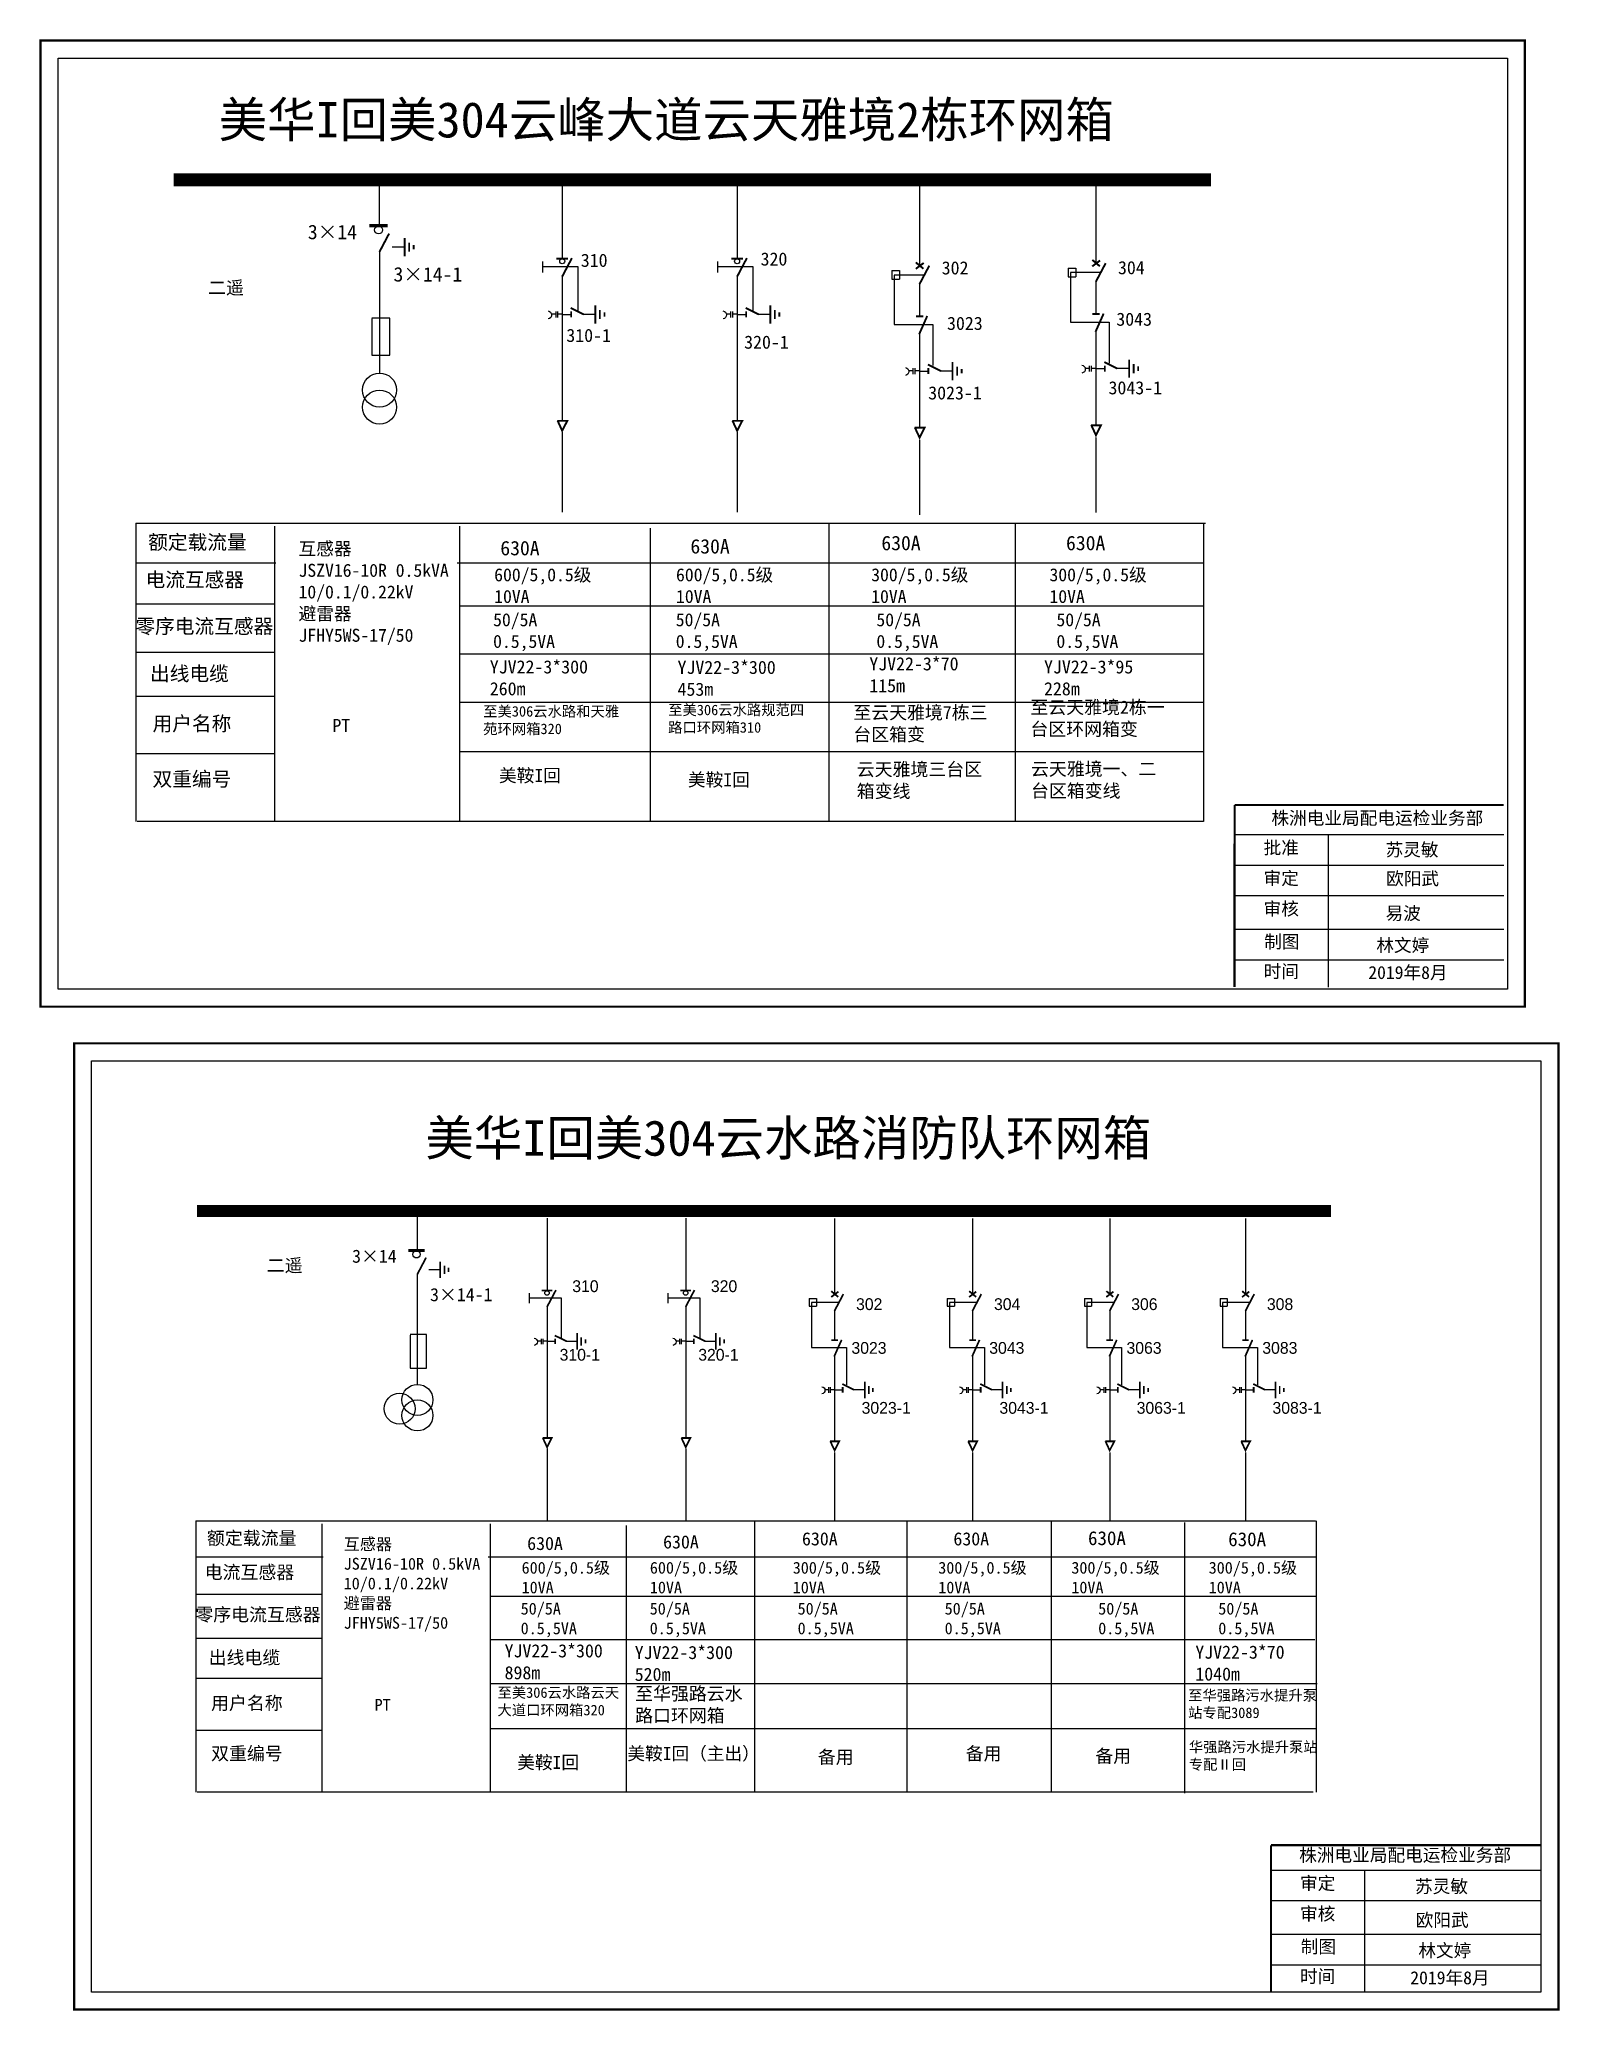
# Model space of a CAD drawing. Extents: x 1153 to 1542, y -377 to -122.
# Drawn here: x 1413.4 to 1541.9, y -289.4 to -122.7 of the extents above; entities that cross this region are included whole.
import ezdxf

# ---------------------------------------------------------------- set-up
doc = ezdxf.new("R2010")
doc.units = 0
doc.header["$LTSCALE"] = 5
doc.linetypes.add('ACAD_ISO02W100', pattern=[15, 12, -3])
doc.linetypes.add('CENTER', pattern=[50.8, 31.75, -6.35, 6.35, -6.35])
doc.layers.get('0').update_dxf_attribs({"linetype": 'CONTINUOUS'})
doc.layers.add('2', color=7, linetype='CONTINUOUS')
doc.styles.add('hztxt_txtstyle_0.00_0_0', font='simkai.ttf')
doc.styles.add('hztxt_txtstyle_1.80_0_0', font='', dxfattribs={"height": 1.8, "bigfont": 'hztxt.shx'})
doc.styles.add('hztxt_txtstyle_2.70_0_0', font='simkai.ttf', dxfattribs={"height": 2.7})
doc.styles.add('KaiTi_txtstyle_1.11_0_0', font='simkai.ttf', dxfattribs={"height": 1.109414})
doc.styles.add('字体', font='', dxfattribs={"height": 2.5})
doc.styles.add('楷体_GB2312_txtstyle_1.09_0_0', font='', dxfattribs={"height": 1.0944})
doc.styles.get('hztxt_txtstyle_1.80_0_0').set_extended_font_data('hztxt')
doc.styles.get('字体').set_extended_font_data('楷体_GB2312')
doc.styles.get('楷体_GB2312_txtstyle_1.09_0_0').set_extended_font_data('楷体_GB2312')

msp = doc.modelspace()

# ---------------------------------------------------------------- texts
at = {"color": 0, "linetype": 'Continuous', "style": 'hztxt_txtstyle_2.70_0_0'}
for s, height, p in [('3×14', 1.22, (1436.11, -139.64)), ('310', 1.109, (1459.18, -141.98)), ('320', 1.109, (1474.38, -141.87)), ('302', 1.109, (1489.69, -142.62)), ('304', 1.109, (1504.59, -142.6)), ('3×14-1', 1.22, (1443.35, -143.22)), ('3023', 1.109, (1490.14, -147.31)), ('3043', 1.109, (1504.45, -146.96)), ('310-1', 1.109, (1457.96, -148.33)), ('320-1', 1.109, (1472.99, -148.9)), ('3043-1', 1.109, (1503.79, -152.76)), ('3023-1', 1.109, (1488.55, -153.19)), ('3×14', 1.109, (1439.85, -226.19)), ('3×14-1', 1.109, (1446.44, -229.44))]:
    msp.add_text(s, height=height, dxfattribs=at).set_placement(p)
at = {"color": 0, "style": 'hztxt_txtstyle_1.80_0_0'}
for s, p in [('310', (1458.46, -228.67)), ('320', (1470.18, -228.67)), ('302', (1482.45, -230.19)), ('304', (1494.11, -230.19)), ('306', (1505.71, -230.19)), ('308', (1517.18, -230.19)), ('3023', (1482.06, -233.89)), ('3043', (1493.71, -233.89)), ('3063', (1505.31, -233.89)), ('3083', (1516.79, -233.89)), ('310-1', (1457.39, -234.47)), ('320-1', (1469.11, -234.47)), ('3023-1', (1482.92, -238.96)), ('3043-1', (1494.57, -238.96)), ('3063-1', (1506.17, -238.96)), ('3083-1', (1517.65, -238.96))]:
    msp.add_text(s, height=0.998, dxfattribs=at).set_placement(p)
at = {"color": 0, "linetype": 'Continuous', "attachment_point": 1}
for s, insert, char_height, width, style in [('{\\fSimSun|b0|i0|c134|p2;美华I回美304云峰大道云天雅境2栋环网箱}', (1428.57, -128.04), 3, 85.7498, '字体'), ('{\\fSimSun|b0|i0|c134|p2;二遥}', (1427.68, -143.19), 1.1094, 17.8852, 'hztxt_txtstyle_2.70_0_0'), ('{\\fSimSun|b0|i0|c134|p2;额定载流量}', (1422.61, -164.65), 1.2204, 19.6738, 'hztxt_txtstyle_2.70_0_0'), ('{\\fSimSun|b0|i0|c134|p2;630A}', (1468.45, -165), 1.2204, 19.6738, 'hztxt_txtstyle_2.70_0_0'), ('{\\fSimSun|b0|i0|c134|p2;630A}', (1484.59, -164.72), 1.2204, 19.6738, 'hztxt_txtstyle_2.70_0_0'), ('{\\fSimSun|b0|i0|c134|p2;630A}', (1500.2, -164.72), 1.2204, 19.6738, 'hztxt_txtstyle_2.70_0_0'), ('\\A1;{\\fSimSun|b0|i0|c134|p2;互感器\\PJSZV16-10R 0.5kVA\\P10/0.1/0.22kV\\P避雷器\\PJFHY5WS-17/50}', (1435.32, -165.26), 1.0983, 20.2524, 'hztxt_txtstyle_2.70_0_0'), ('{\\fSimSun|b0|i0|c134|p2;630A}', (1452.38, -165.15), 1.2204, 19.6738, 'hztxt_txtstyle_2.70_0_0'), ('{\\fSimSun|b0|i0|c134|p2;电流互感器}', (1422.39, -167.82), 1.2204, 19.6738, 'hztxt_txtstyle_2.70_0_0'), ('\\A1;{\\fSimSun|b0|i0|c134|p2;600/5,0.5级\\P10VA}', (1451.86, -167.47), 1.0983, 20.2524, 'hztxt_txtstyle_2.70_0_0'), ('\\A1;{\\fSimSun|b0|i0|c134|p2;600/5,0.5级\\P10VA}', (1467.23, -167.47), 1.0983, 20.2524, 'hztxt_txtstyle_2.70_0_0'), ('\\A1;{\\fSimSun|b0|i0|c134|p2;300/5,0.5级\\P10VA}', (1483.73, -167.47), 1.0983, 20.2524, 'hztxt_txtstyle_2.70_0_0'), ('\\A1;{\\fSimSun|b0|i0|c134|p2;300/5,0.5级\\P10VA}', (1498.8, -167.47), 1.0983, 20.2524, 'hztxt_txtstyle_2.70_0_0'), ('{\\fSimSun|b0|i0|c134|p2;零序电流互感器}', (1421.53, -171.76), 1.2204, 19.6738, 'hztxt_txtstyle_2.70_0_0'), ('{\\fSimSun|b0|i0|c134|p2;50/5A\\P0.5,5VA}', (1451.77, -171.27), 1.0983, 19.6738, 'hztxt_txtstyle_2.70_0_0'), ('{\\fSimSun|b0|i0|c134|p2;50/5A\\P0.5,5VA}', (1467.21, -171.27), 1.0983, 19.6738, 'hztxt_txtstyle_2.70_0_0'), ('{\\fSimSun|b0|i0|c134|p2;50/5A\\P0.5,5VA}', (1484.17, -171.27), 1.0983, 19.6738, 'hztxt_txtstyle_2.70_0_0'), ('{\\fSimSun|b0|i0|c134|p2;50/5A\\P0.5,5VA}', (1499.39, -171.27), 1.0983, 19.6738, 'hztxt_txtstyle_2.70_0_0'), ('{\\fSimSun|b0|i0|c134|p2;YJV22-3*70\\P115m}', (1483.57, -174.99), 1.1094, 17.8852, 'hztxt_txtstyle_2.70_0_0'), ('{\\fSimSun|b0|i0|c134|p2;出线电缆}', (1422.77, -175.76), 1.2204, 19.6738, 'hztxt_txtstyle_2.70_0_0'), ('{\\fSimSun|b0|i0|c134|p2;YJV22-3*300 \\P260m}', (1451.49, -175.25), 1.1094, 17.8852, 'hztxt_txtstyle_2.70_0_0'), ('{\\fSimSun|b0|i0|c134|p2;YJV22-3*300 \\P453m}', (1467.36, -175.29), 1.1094, 17.8852, 'hztxt_txtstyle_2.70_0_0'), ('{\\fSimSun|b0|i0|c134|p2;YJV22-3*95\\P228m}', (1498.34, -175.25), 1.1094, 17.8852, 'hztxt_txtstyle_2.70_0_0'), ('{\\fSimSun|b0|i0|c134|p2;用户名称}', (1422.98, -179.99), 1.2204, 19.6738, 'hztxt_txtstyle_2.70_0_0'), ('{\\fSimSun|b0|i0|c134|p2;至美306云水路和天雅苑环网箱320}', (1450.93, -179.12), 0.8875, 12.381, 'hztxt_txtstyle_2.70_0_0'), ('{\\fSimSun|b0|i0|c134|p2;至美306云水路规范四路口环网箱310}', (1466.57, -179), 0.8875, 12.3605, 'hztxt_txtstyle_2.70_0_0'), ('{\\fSimSun|b0|i0|c134|p2;至云天雅境7栋三台区箱变}', (1482.22, -179.11), 1.1094, 11.6597, 'hztxt_txtstyle_2.70_0_0'), ('{\\fSimSun|b0|i0|c134|p2;至云天雅境2栋一台区环网箱变}', (1497.19, -178.66), 1.1094, 11.6597, 'hztxt_txtstyle_2.70_0_0'), ('{\\fSimSun|b0|i0|c134|p2;PT}', (1438.19, -180.21), 1.1026, 8.5785, 'hztxt_txtstyle_0.00_0_0'), ('{\\fSimSun|b0|i0|c134|p2;双重编号}', (1422.98, -184.68), 1.2204, 19.6738, 'hztxt_txtstyle_2.70_0_0'), ('{\\fSimSun|b0|i0|c134|p2;云天雅境三台区箱变线}', (1482.51, -183.91), 1.1094, 11.6597, 'hztxt_txtstyle_2.70_0_0'), ('{\\fSimSun|b0|i0|c134|p2;云天雅境一、二台区箱变线}', (1497.24, -183.88), 1.1094, 11.6597, 'hztxt_txtstyle_2.70_0_0'), ('株洲电业局配电运检业务部', (1517.56, -188.04), 1.0944, 29.9201, '字体'), ('{\\fKaiTi_GB2312|b0|i0|c134|p49;批准}', (1516.9, -190.54), 1.0944, 8.5588, '字体'), ('{\\fSimSun|b0|i0|c134|p2;苏灵敏}', (1527.21, -190.71), 1.0944, 8.5588, '字体'), ('\\f\uffbfﾬￌﾣﾤ_GB2312|b0|i0|c134|p49;审定', (1516.9, -193.13), 1.0944, 8.5588, '字体'), ('{\\fSimSun|b0|i0|c134|p2;欧阳武}', (1527.26, -193.15), 1.0944, 8.5588, '字体'), ('\\f\uffbfﾬￌﾣﾤ_GB2312|b0|i0|c134|p49;审核', (1516.9, -195.71), 1.0944, 8.5588, '字体'), ('易波', (1527.21, -196.09), 1.094, 8.5588, '字体'), ('\\f\uffbfﾬￌﾣﾤ_GB2312|b0|i0|c134|p49;制图', (1516.95, -198.49), 1.0944, 8.5588, '字体'), ('\\f\uffbfﾬￌﾣﾤ_GB2312|b0|i0|c134|p49;时间', (1516.9, -201), 1.0944, 8.5588, '字体'), ('{\\fSimSun|b0|i0|c134|p2;二遥}', (1432.64, -225.86), 1.1094, 17.8852, 'hztxt_txtstyle_2.70_0_0'), ('{\\fSimSun|b0|i0|c134|p2;额定载流量}', (1427.58, -248.92), 1.1094, 17.8852, 'hztxt_txtstyle_2.70_0_0'), ('\\A1;{\\fSimSun|b0|i0|c134|p2;互感器\\PJSZV16-10R 0.5kVA\\P10/0.1/0.22kV\\P避雷器\\PJFHY5WS-17/50}', (1439.14, -249.48), 0.9985, 18.4113, 'hztxt_txtstyle_2.70_0_0'), ('{\\fSimSun|b0|i0|c134|p2;630A}', (1454.65, -249.37), 1.1094, 17.8852, 'hztxt_txtstyle_2.70_0_0'), ('{\\fSimSun|b0|i0|c134|p2;630A}', (1466.14, -249.24), 1.1094, 17.8852, 'hztxt_txtstyle_2.70_0_0'), ('{\\fSimSun|b0|i0|c134|p2;630A}', (1477.88, -248.98), 1.1094, 17.8852, 'hztxt_txtstyle_2.70_0_0'), ('{\\fSimSun|b0|i0|c134|p2;630A}', (1490.68, -248.98), 1.1094, 17.8852, 'hztxt_txtstyle_2.70_0_0'), ('{\\fSimSun|b0|i0|c134|p2;630A}', (1502.06, -248.89), 1.1757, 9.454, 'hztxt_txtstyle_0.00_0_0'), ('{\\fSimSun|b0|i0|c134|p2;630A}', (1513.91, -248.98), 1.1757, 9.454, 'hztxt_txtstyle_0.00_0_0'), ('{\\fSimSun|b0|i0|c134|p2;电流互感器}', (1427.39, -251.8), 1.1094, 17.8852, 'hztxt_txtstyle_2.70_0_0'), ('\\A1;{\\fSimSun|b0|i0|c134|p2;600/5,0.5级\\P10VA}', (1454.18, -251.48), 0.9985, 18.4113, 'hztxt_txtstyle_2.70_0_0'), ('\\A1;{\\fSimSun|b0|i0|c134|p2;600/5,0.5级\\P10VA}', (1465.02, -251.48), 0.9985, 18.4113, 'hztxt_txtstyle_2.70_0_0'), ('\\A1;{\\fSimSun|b0|i0|c134|p2;300/5,0.5级\\P10VA}', (1477.1, -251.48), 0.9985, 18.4113, 'hztxt_txtstyle_2.70_0_0'), ('\\A1;{\\fSimSun|b0|i0|c134|p2;300/5,0.5级\\P10VA}', (1489.4, -251.48), 0.9985, 18.4113, 'hztxt_txtstyle_2.70_0_0'), ('\\A1;{\\fSimSun|b0|i0|c134|p2;300/5,0.5级\\P10VA}', (1500.65, -251.48), 0.9985, 18.4113, 'hztxt_txtstyle_2.70_0_0'), ('\\A1;{\\fSimSun|b0|i0|c134|p2;300/5,0.5级\\P10VA}', (1512.26, -251.48), 0.9985, 18.4113, 'hztxt_txtstyle_2.70_0_0'), ('{\\fSimSun|b0|i0|c134|p2;50/5A\\P0.5,5VA}', (1454.1, -254.94), 0.9985, 17.8852, 'hztxt_txtstyle_2.70_0_0'), ('{\\fSimSun|b0|i0|c134|p2;50/5A\\P0.5,5VA}', (1465.01, -254.94), 0.9985, 17.8852, 'hztxt_txtstyle_2.70_0_0'), ('{\\fSimSun|b0|i0|c134|p2;50/5A\\P0.5,5VA}', (1502.92, -254.94), 0.9985, 17.8852, 'hztxt_txtstyle_2.70_0_0'), ('{\\fSimSun|b0|i0|c134|p2;50/5A\\P0.5,5VA}', (1513.07, -254.94), 0.9985, 17.8852, 'hztxt_txtstyle_2.70_0_0'), ('{\\fSimSun|b0|i0|c134|p2;零序电流互感器}', (1426.6, -255.38), 1.1094, 17.8852, 'hztxt_txtstyle_2.70_0_0'), ('{\\fSimSun|b0|i0|c134|p2;出线电缆}', (1427.73, -259.02), 1.1094, 17.8852, 'hztxt_txtstyle_2.70_0_0'), ('{\\fSimSun|b0|i0|c134|p2;YJV22-3*300 \\P898m}', (1452.74, -258.45), 1.1094, 17.8852, 'hztxt_txtstyle_2.70_0_0'), ('{\\fSimSun|b0|i0|c134|p2;YJV22-3*70 \\P1040m}', (1511.13, -258.56), 1.1094, 17.8852, 'hztxt_txtstyle_2.70_0_0'), ('{\\fSimSun|b0|i0|c134|p2;用户名称}', (1427.93, -262.87), 1.1094, 17.8852, 'hztxt_txtstyle_2.70_0_0'), ('{\\fSimSun|b0|i0|c134|p2;PT}', (1441.75, -263.07), 1.0024, 7.7986, 'hztxt_txtstyle_0.00_0_0'), ('{\\fSimSun|b0|i0|c134|p2;至美306云水路云天大道口环网箱320}', (1452.14, -262.09), 0.8875, 10.9222, 'hztxt_txtstyle_2.70_0_0'), ('{\\fSimSun|b0|i0|c134|p2;至华强路污水提升泵站专配3089}', (1510.52, -262.32), 0.8875, 10.9222, 'hztxt_txtstyle_2.70_0_0'), ('{\\fSimSun|b0|i0|c134|p2;华强路污水提升泵站专配Ⅱ回}', (1510.58, -266.69), 0.8875, 10.9222, 'hztxt_txtstyle_2.70_0_0'), ('{\\fSimSun|b0|i0|c134|p2;双重编号}', (1427.93, -267.13), 1.1094, 17.8852, 'hztxt_txtstyle_2.70_0_0'), ('{\\fSimSun|b0|i0|c134|p2;备用}', (1479.22, -267.43), 1.1094, 17.8852, 'hztxt_txtstyle_2.70_0_0'), ('{\\fSimSun|b0|i0|c134|p2;备用}', (1491.72, -267.13), 1.1094, 17.8852, 'hztxt_txtstyle_2.70_0_0'), ('{\\fSimSun|b0|i0|c134|p2;备用}', (1502.68, -267.34), 1.1094, 17.8852, 'hztxt_txtstyle_2.70_0_0'), ('株洲电业局配电运检业务部', (1519.91, -275.73), 1.0944, 29.9201, '字体'), ('\\f\uffbfﾬￌﾣﾤ_GB2312|b0|i0|c134|p49;审定', (1519.98, -278.11), 1.0944, 8.5588, '字体'), ('{\\fSimSun|b0|i0|c134|p2;苏灵敏}', (1529.7, -278.37), 1.0944, 8.5588, '字体'), ('\\f\uffbfﾬￌﾣﾤ_GB2312|b0|i0|c134|p49;审核', (1519.98, -280.69), 1.0944, 8.5588, '字体'), ('{\\fSimSun|b0|i0|c134|p2;欧阳武}', (1529.76, -281.22), 1.0944, 8.5588, '字体'), ('\\f\uffbfﾬￌﾣﾤ_GB2312|b0|i0|c134|p49;制图', (1520.04, -283.47), 1.0944, 8.5588, '字体'), ('\\f\uffbfﾬￌﾣﾤ_GB2312|b0|i0|c134|p49;时间', (1519.98, -285.98), 1.0944, 8.5588, '字体')]:
    msp.add_mtext(s, dxfattribs=dict(at, insert=insert, char_height=char_height, width=width, style=style))
at = {"color": 7, "linetype": 'Continuous', "attachment_point": 1}
for s, insert, char_height, width, style in [('{\\fSimSun|b0|i0|c134|p2;美鞍I回}', (1452.27, -184.44), 1.0944, 10.9358, '字体'), ('{\\fSimSun|b0|i0|c134|p2;美鞍I回}', (1468.24, -184.8), 1.0944, 10.9358, '字体'), ('{\\fSimSun|b0|i0|c134|p2;林文婷}', (1526.43, -198.8), 1.0944, 8.5588, '楷体_GB2312_txtstyle_1.09_0_0'), ('2019{\\fSimSun|b0|i0|c134|p2;年}8{\\fSimSun|b0|i0|c134|p2;月}', (1525.75, -201.1), 1.0944, 16.0081, '楷体_GB2312_txtstyle_1.09_0_0'), ('{\\fSimSun|b0|i0|c134|p2;YJV22-3*300 \\P520m}', (1463.74, -258.59), 1.1094, 17.8852, 'KaiTi_txtstyle_1.11_0_0'), ('{\\fSimSun|b0|i0|c134|p2;至华强路云水路口环网箱}', (1463.78, -262.07), 1.1094, 9.6036, 'KaiTi_txtstyle_1.11_0_0'), ('{\\fSimSun|b0|i0|c134|p2;美鞍I回}', (1453.81, -267.89), 1.0944, 10.9358, '字体'), ('{\\fSimSun|b0|i0|c134|p2;美鞍I回（主出）}', (1463.12, -267.14), 1.0944, 10.9358, '楷体_GB2312_txtstyle_1.09_0_0'), ('{\\fSimSun|b0|i0|c134|p2;林文婷}', (1529.98, -283.8), 1.0944, 8.5588, '楷体_GB2312_txtstyle_1.09_0_0'), ('2019{\\fSimSun|b0|i0|c134|p2;年}8{\\fSimSun|b0|i0|c134|p2;月}', (1529.3, -286.1), 1.0944, 16.0081, '楷体_GB2312_txtstyle_1.09_0_0')]:
    msp.add_mtext(s, dxfattribs=dict(at, insert=insert, char_height=char_height, width=width, style=style))
at = {"insert": (1446.05, -214.14), "char_height": 3, "width": 98.4215, "attachment_point": 1, "style": '字体'}
msp.add_mtext('{\\fSimSun|b0|i0|c134|p2;\\C0;美华I回美304云水路消防队环网箱}', dxfattribs=at)
at = {"linetype": 'Continuous', "char_height": 0.9985, "width": 17.8852, "attachment_point": 1, "style": 'hztxt_txtstyle_2.70_0_0'}
for insert in [(1477.51, -254.94), (1489.94, -254.94)]:
    msp.add_mtext('{\\fSimSun|b0|i0|c134|p2;50/5A\\P0.5,5VA}', dxfattribs=dict(at, insert=insert))

# ---------------------------------------------------------------- blocks, each defined once
blk = doc.blocks.new('JD')
for points in [[(-2, 0.2), (-2, -0.2), (2, 0.2), (2, -0.2)], [(1, -1.2), (1, -0.8), (-1, -1.2), (-1, -0.8)], [(-0.5, -1.8), (-0.5, -2.2), (0.5, -1.8), (0.5, -2.2)]]:
    blk.add_trace(points)

# ---------------------------------------------------------------- linework, layer by layer
at = {"color": 0}
for p, q in [((1442.14, -134.83), (1442.14, -138.44)), ((1457.61, -134.54), (1457.61, -141.26)), ((1472.4, -134.54), (1472.4, -141.26)), ((1487.81, -134.85), (1487.81, -141.9)), ((1502.72, -134.64), (1502.72, -141.7)), ((1442.16, -140.68), (1442.16, -150.94)), ((1443.24, -140.28), (1444.28, -140.28)), ((1457.61, -142.76), (1457.61, -154.97)), ((1472.4, -142.76), (1472.4, -154.97)), ((1485.47, -142.29), (1486.13, -142.29)), ((1485.47, -142.29), (1485.47, -143.02)), ((1485.47, -143.02), (1486.13, -143.02)), ((1486.13, -142.29), (1486.13, -143.02)), ((1500.38, -142.08), (1501.04, -142.08)), ((1500.38, -142.08), (1500.38, -142.81)), ((1500.38, -142.81), (1501.04, -142.81)), ((1501.04, -142.08), (1501.04, -142.81)), ((1502.72, -143.19), (1502.72, -145.92)), ((1487.81, -143.4), (1487.81, -146.13)), ((1457.61, -146), (1458.37, -146)), ((1459.36, -145.98), (1460.4, -145.98)), ((1472.4, -146), (1473.16, -146)), ((1474.15, -145.98), (1475.19, -145.98)), ((1487.81, -147.49), (1487.81, -155.52)), ((1502.72, -147.28), (1502.72, -155.32)), ((1487.81, -150.79), (1488.57, -150.79)), ((1489.56, -150.77), (1490.6, -150.77)), ((1502.72, -150.58), (1503.48, -150.58)), ((1504.48, -150.56), (1505.51, -150.56)), ((1433.41, -167.03), (1421.63, -167.03)), ((1433.36, -170.5), (1421.59, -170.5)), ((1433.36, -174.58), (1421.59, -174.58)), ((1433.32, -178.31), (1421.54, -178.31)), ((1433.36, -183.16), (1421.59, -183.16)), ((1445.34, -221.81), (1445.34, -225.1)), ((1456.33, -222.41), (1456.33, -228.52)), ((1468.05, -222.41), (1468.05, -228.52)), ((1480.63, -222.45), (1480.63, -228.86)), ((1492.29, -222.45), (1492.29, -228.86)), ((1503.89, -222.45), (1503.89, -228.86)), ((1515.37, -222.45), (1515.37, -228.86)), ((1445.36, -227.13), (1445.36, -236.46)), ((1446.34, -226.76), (1447.28, -226.76)), ((1456.33, -229.89), (1456.33, -240.99)), ((1468.05, -229.89), (1468.05, -240.99)), ((1478.5, -229.21), (1479.1, -229.21)), ((1478.5, -229.21), (1478.5, -229.87)), ((1478.5, -229.87), (1479.1, -229.87)), ((1479.1, -229.21), (1479.1, -229.87)), ((1490.16, -229.21), (1490.76, -229.21)), ((1490.16, -229.21), (1490.16, -229.87)), ((1490.16, -229.87), (1490.76, -229.87)), ((1490.76, -229.21), (1490.76, -229.87)), ((1501.76, -229.21), (1502.36, -229.21)), ((1501.76, -229.21), (1501.76, -229.87)), ((1501.76, -229.87), (1502.36, -229.87)), ((1502.36, -229.21), (1502.36, -229.87)), ((1513.24, -229.21), (1513.83, -229.21)), ((1513.24, -229.21), (1513.24, -229.87)), ((1513.24, -229.87), (1513.83, -229.87)), ((1513.83, -229.21), (1513.83, -229.87)), ((1480.63, -230.22), (1480.63, -232.7)), ((1492.29, -230.22), (1492.29, -232.7)), ((1503.89, -230.22), (1503.89, -232.7)), ((1515.37, -230.22), (1515.37, -232.7)), ((1456.33, -232.83), (1457.02, -232.83)), ((1457.92, -232.82), (1458.86, -232.82)), ((1468.05, -232.83), (1468.74, -232.83)), ((1469.64, -232.82), (1470.58, -232.82)), ((1480.63, -233.94), (1480.63, -241.24)), ((1492.29, -233.94), (1492.29, -241.24)), ((1503.89, -233.94), (1503.89, -241.24)), ((1515.37, -233.94), (1515.37, -241.24)), ((1480.63, -236.94), (1481.32, -236.94)), ((1482.23, -236.92), (1483.17, -236.92)), ((1492.29, -236.94), (1492.98, -236.94)), ((1493.88, -236.92), (1494.83, -236.92)), ((1503.89, -236.94), (1504.58, -236.94)), ((1505.48, -236.92), (1506.42, -236.92)), ((1515.37, -236.94), (1516.06, -236.94)), ((1516.96, -236.92), (1517.9, -236.92)), ((1437.4, -251.09), (1426.7, -251.09)), ((1437.36, -254.24), (1426.66, -254.24)), ((1437.36, -257.95), (1426.66, -257.95)), ((1437.32, -261.34), (1426.62, -261.34)), ((1437.36, -265.75), (1426.66, -265.75))]:
    msp.add_line(p, q, dxfattribs=at)
at = {"color": 0, "linetype": 'ACAD_ISO02W100'}
for p, q in [((1488.14, -142.67), (1485.68, -142.67)), ((1485.68, -142.67), (1485.68, -146.86)), ((1503.05, -142.46), (1500.59, -142.46)), ((1500.59, -142.46), (1500.59, -146.65)), ((1500.59, -146.65), (1503.84, -146.65)), ((1503.84, -146.65), (1503.84, -150.11)), ((1485.68, -146.86), (1488.93, -146.86)), ((1488.93, -146.86), (1488.93, -150.32)), ((1480.93, -229.56), (1478.69, -229.56)), ((1478.69, -229.56), (1478.69, -233.37)), ((1492.59, -229.56), (1490.35, -229.56)), ((1490.35, -229.56), (1490.35, -233.37)), ((1504.19, -229.56), (1501.95, -229.56)), ((1501.95, -229.56), (1501.95, -233.37)), ((1515.67, -229.56), (1513.43, -229.56)), ((1513.43, -229.56), (1513.43, -233.37)), ((1478.69, -233.37), (1481.65, -233.37)), ((1481.65, -233.37), (1481.65, -236.51)), ((1490.35, -233.37), (1493.31, -233.37)), ((1493.31, -233.37), (1493.31, -236.51)), ((1501.95, -233.37), (1504.9, -233.37)), ((1504.9, -233.37), (1504.9, -236.51)), ((1513.43, -233.37), (1516.38, -233.37)), ((1516.38, -233.37), (1516.38, -236.51))]:
    msp.add_line(p, q, dxfattribs=at)
at = {"color": 0, "linetype": 'CENTER'}
for p, q in [((1457.61, -155.96), (1457.61, -162.71)), ((1472.4, -155.96), (1472.4, -162.71)), ((1487.82, -156.6), (1487.82, -162.94)), ((1502.73, -156.4), (1502.73, -162.74)), ((1456.33, -241.89), (1456.33, -248.02)), ((1468.05, -241.89), (1468.05, -248.02)), ((1480.64, -242.23), (1480.64, -247.99)), ((1492.3, -242.23), (1492.3, -247.99)), ((1503.89, -242.23), (1503.89, -247.99)), ((1515.37, -242.23), (1515.37, -247.99))]:
    msp.add_line(p, q, dxfattribs=at)
at = {"color": 0, "linetype": 'Continuous'}
for p, q in [((1421.56, -163.64), (1512, -163.64)), ((1421.61, -188.88), (1421.61, -163.64)), ((1433.3, -163.92), (1433.3, -188.88)), ((1448.93, -163.92), (1448.93, -188.88)), ((1465.04, -164.08), (1465.04, -188.86)), ((1480.16, -163.69), (1480.16, -188.88)), ((1495.89, -163.69), (1495.89, -188.88)), ((1511.83, -163.71), (1511.83, -188.89)), ((1448.74, -167.01), (1511.83, -167.01)), ((1448.93, -170.64), (1511.83, -170.64)), ((1448.93, -174.69), (1511.83, -174.69)), ((1448.93, -178.79), (1511.83, -178.79)), ((1448.93, -182.97), (1511.83, -182.97)), ((1511.83, -188.88), (1421.69, -188.88)), ((1514.45, -189.97), (1537.2, -189.97)), ((1522.35, -189.97), (1522.35, -202.9)), ((1514.45, -192.56), (1537.2, -192.56)), ((1514.45, -195.15), (1537.2, -195.15)), ((1514.45, -197.98), (1537.2, -197.98)), ((1514.45, -200.57), (1537.2, -200.57)), ((1426.63, -248.01), (1521.3, -248.01)), ((1426.68, -270.95), (1426.68, -248.01)), ((1437.3, -248.26), (1437.3, -270.95)), ((1451.51, -248.26), (1451.51, -270.95)), ((1473.86, -248.05), (1473.86, -270.95)), ((1498.95, -248.07), (1498.95, -270.96)), ((1510.22, -248.14), (1510.22, -271.04)), ((1521.35, -248.02), (1521.35, -270.97)), ((1463.03, -248.41), (1463.03, -270.93)), ((1451.34, -251.07), (1521.33, -251.07)), ((1451.51, -254.37), (1521.35, -254.37)), ((1517.53, -277.54), (1540.29, -277.54)), ((1525.43, -277.54), (1525.43, -287.88)), ((1517.53, -280.13), (1540.29, -280.13)), ((1517.53, -282.96), (1540.29, -282.96)), ((1517.53, -285.55), (1540.29, -285.55))]:
    msp.add_line(p, q, dxfattribs=at)
at = {"linetype": 'Continuous'}
for p, q in [((1486.75, -248.05), (1486.75, -270.95)), ((1451.51, -258.05), (1521.24, -258.05)), ((1451.51, -261.78), (1521.43, -261.78)), ((1451.51, -265.57), (1521.33, -265.57)), ((1521.09, -270.95), (1426.75, -270.95))]:
    msp.add_line(p, q, dxfattribs=at)
at = {"color": 0, "linetype": 'Continuous', "const_width": 0.182}
for points in [[(1413.51, -122.84), (1538.99, -122.84), (1538.99, -204.54), (1413.51, -204.54)], [(1416.35, -207.63), (1541.83, -207.63), (1541.83, -289.33), (1416.35, -289.33)]]:
    msp.add_lwpolyline(points, close=True, dxfattribs=at)
at = {"color": 0, "linetype": 'Continuous'}
for points in [[(1414.99, -124.32), (1537.52, -124.32), (1537.52, -203.07), (1414.99, -203.07)], [(1417.82, -209.11), (1540.35, -209.11), (1540.35, -287.86), (1417.82, -287.86)]]:
    msp.add_lwpolyline(points, close=True, dxfattribs=at)
at = {"color": 0}
for points, const_width in [([(1424.77, -134.62), (1512.45, -134.62)], 1.1), ([(1441.32, -138.5), (1442.86, -138.5)], 0.261), ([(1442.16, -140.72), (1442.98, -139.16)], 0.165), ([(1457.12, -141.28), (1458.1, -141.28)], 0.165), ([(1457.61, -142.8), (1458.43, -141.24)], 0.165), ([(1471.91, -141.28), (1472.88, -141.28)], 0.165), ([(1472.4, -142.8), (1473.22, -141.24)], 0.165), ([(1487.5, -141.6), (1488.15, -142.14)], 0.165), ([(1487.5, -142.15), (1488.17, -141.65)], 0.165), ([(1502.42, -141.39), (1503.06, -141.93)], 0.165), ([(1502.41, -141.94), (1503.08, -141.44)], 0.165), ([(1502.72, -143.24), (1503.55, -141.67)], 0.165), ([(1487.81, -143.45), (1488.64, -141.88)], 0.165), ([(1458.33, -145.45), (1459.43, -146)], 0.165), ([(1458.37, -145.75), (1458.37, -146.26)], 0.165), ([(1473.12, -145.45), (1474.21, -146)], 0.165), ([(1473.16, -145.75), (1473.16, -146.26)], 0.165), ([(1487.52, -146.17), (1488.13, -146.17)], 0.165), ([(1487.78, -147.69), (1488.47, -146.13)], 0.165), ([(1502.43, -145.96), (1503.04, -145.96)], 0.165), ([(1502.69, -147.48), (1503.38, -145.93)], 0.165), ([(1503.44, -150.03), (1504.54, -150.58)], 0.165), ([(1488.53, -150.24), (1489.63, -150.79)], 0.165), ([(1488.57, -150.53), (1488.57, -151.04)], 0.165), ([(1503.48, -150.33), (1503.48, -150.83)], 0.165), ([(1457.21, -155), (1458.04, -155), (1457.61, -155.84), (1457.22, -154.98)], 0.165), ([(1471.99, -155), (1472.83, -155), (1472.4, -155.84), (1472, -154.98)], 0.165), ([(1487.41, -155.57), (1488.25, -155.57), (1487.82, -156.42), (1487.42, -155.56)], 0.165), ([(1502.32, -155.37), (1503.16, -155.37), (1502.73, -156.22), (1502.33, -155.35)], 0.165), ([(1426.75, -221.81), (1522.6, -221.81)], 0.998), ([(1444.59, -225.15), (1445.99, -225.15)], 0.238), ([(1445.36, -227.17), (1446.11, -225.75)], 0.15), ([(1455.88, -228.54), (1456.77, -228.54)], 0.15), ([(1456.33, -229.92), (1457.08, -228.5)], 0.15), ([(1467.6, -228.54), (1468.49, -228.54)], 0.15), ([(1468.05, -229.92), (1468.79, -228.5)], 0.15), ([(1480.35, -229.09), (1480.96, -228.63)], 0.15), ([(1480.35, -228.59), (1480.94, -229.08)], 0.15), ([(1480.63, -230.26), (1481.38, -228.84)], 0.15), ([(1492.01, -229.09), (1492.61, -228.63)], 0.15), ([(1492.01, -228.59), (1492.6, -229.08)], 0.15), ([(1492.29, -230.26), (1493.04, -228.84)], 0.15), ([(1503.61, -228.59), (1504.2, -229.08)], 0.15), ([(1503.6, -229.09), (1504.21, -228.63)], 0.15), ([(1503.89, -230.26), (1504.64, -228.84)], 0.15), ([(1515.09, -228.59), (1515.67, -229.08)], 0.15), ([(1515.08, -229.09), (1515.69, -228.63)], 0.15), ([(1515.37, -230.26), (1516.11, -228.84)], 0.15), ([(1456.98, -232.34), (1457.98, -232.83)], 0.15), ([(1457.02, -232.6), (1457.02, -233.06)], 0.15), ([(1468.7, -232.34), (1469.7, -232.83)], 0.15), ([(1468.74, -232.6), (1468.74, -233.06)], 0.15), ([(1480.36, -232.74), (1480.92, -232.74)], 0.15), ([(1480.6, -234.12), (1481.23, -232.71)], 0.15), ([(1492.02, -232.74), (1492.58, -232.74)], 0.15), ([(1492.26, -234.12), (1492.89, -232.71)], 0.15), ([(1503.62, -232.74), (1504.18, -232.74)], 0.15), ([(1503.86, -234.12), (1504.49, -232.71)], 0.15), ([(1515.1, -232.74), (1515.65, -232.74)], 0.15), ([(1515.34, -234.12), (1515.96, -232.71)], 0.15), ([(1481.29, -236.44), (1482.28, -236.94)], 0.15), ([(1481.32, -236.71), (1481.32, -237.17)], 0.15), ([(1492.94, -236.44), (1493.94, -236.94)], 0.15), ([(1492.98, -236.71), (1492.98, -237.17)], 0.15), ([(1504.54, -236.44), (1505.54, -236.94)], 0.15), ([(1504.58, -236.71), (1504.58, -237.17)], 0.15), ([(1516.02, -236.44), (1517.02, -236.94)], 0.15), ([(1516.06, -236.71), (1516.06, -237.17)], 0.15), ([(1455.96, -241.01), (1456.72, -241.01), (1456.33, -241.78), (1455.97, -241)], 0.15), ([(1467.68, -241.01), (1468.44, -241.01), (1468.05, -241.78), (1467.69, -241)], 0.15), ([(1480.26, -241.29), (1481.03, -241.29), (1480.64, -242.06), (1480.27, -241.28)], 0.15), ([(1491.92, -241.29), (1492.69, -241.29), (1492.3, -242.06), (1491.93, -241.28)], 0.15), ([(1503.52, -241.29), (1504.28, -241.29), (1503.89, -242.06), (1503.53, -241.28)], 0.15), ([(1515, -241.29), (1515.76, -241.29), (1515.37, -242.06), (1515.01, -241.28)], 0.15)]:
    msp.add_lwpolyline(points, dxfattribs=dict(at, const_width=const_width))
for points in [[(1455.95, -141.53), (1455.95, -142.45)], [(1470.74, -141.53), (1470.74, -142.45)], [(1441.51, -146.36), (1441.51, -149.44), (1443.03, -149.44), (1443.03, -146.33), (1441.51, -146.33)], [(1457.06, -145.99), (1456.71, -145.99)], [(1457.06, -145.76), (1457.06, -146.26)], [(1457.21, -145.76), (1457.21, -146.26)], [(1457.61, -145.99), (1457.21, -145.99)], [(1471.84, -145.99), (1471.5, -145.99)], [(1471.84, -145.76), (1471.84, -146.26)], [(1472, -145.76), (1472, -146.26)], [(1472.4, -145.99), (1472, -145.99)], [(1487.26, -150.78), (1486.91, -150.78)], [(1487.26, -150.55), (1487.26, -151.05)], [(1487.41, -150.55), (1487.41, -151.05)], [(1487.81, -150.78), (1487.41, -150.78)], [(1502.17, -150.57), (1501.82, -150.57)], [(1502.17, -150.34), (1502.17, -150.84)], [(1502.32, -150.34), (1502.32, -150.84)], [(1502.72, -150.57), (1502.32, -150.57)], [(1454.82, -228.77), (1454.82, -229.6)], [(1466.53, -228.77), (1466.53, -229.6)], [(1444.76, -232.3), (1444.76, -235.1), (1446.15, -235.1), (1446.15, -232.27), (1444.76, -232.27)], [(1455.82, -232.83), (1455.51, -232.83)], [(1455.82, -232.62), (1455.82, -233.07)], [(1455.96, -232.62), (1455.96, -233.07)], [(1456.33, -232.83), (1455.96, -232.83)], [(1467.54, -232.83), (1467.23, -232.83)], [(1467.54, -232.62), (1467.54, -233.07)], [(1467.68, -232.62), (1467.68, -233.07)], [(1468.04, -232.83), (1467.68, -232.83)], [(1480.13, -236.93), (1479.81, -236.93)], [(1480.13, -236.72), (1480.13, -237.18)], [(1480.27, -236.72), (1480.27, -237.18)], [(1480.63, -236.93), (1480.27, -236.93)], [(1491.79, -236.93), (1491.47, -236.93)], [(1491.79, -236.72), (1491.79, -237.18)], [(1491.93, -236.72), (1491.93, -237.18)], [(1492.29, -236.93), (1491.93, -236.93)], [(1503.39, -236.93), (1503.07, -236.93)], [(1503.39, -236.72), (1503.39, -237.18)], [(1503.53, -236.72), (1503.53, -237.18)], [(1503.89, -236.93), (1503.53, -236.93)], [(1514.86, -236.93), (1514.55, -236.93)], [(1514.86, -236.72), (1514.86, -237.18)], [(1515, -236.72), (1515, -237.18)], [(1515.36, -236.93), (1515, -236.93)]]:
    msp.add_lwpolyline(points, dxfattribs=at)
at = {"color": 0, "linetype": 'ACAD_ISO02W100'}
for points in [[(1458.96, -145.74), (1458.96, -141.99), (1455.95, -141.99)], [(1473.75, -145.74), (1473.75, -141.99), (1470.74, -141.99)], [(1457.55, -232.6), (1457.55, -229.19), (1454.82, -229.19)], [(1469.27, -232.6), (1469.27, -229.19), (1466.53, -229.19)]]:
    msp.add_lwpolyline(points, dxfattribs=at)
at = {"color": 0}
for points in [[(1456.41, -145.71, -0.877934), (1456.43, -146.38)], [(1471.2, -145.71, -0.877934), (1471.21, -146.38)], [(1486.62, -150.5, -0.877934), (1486.63, -151.16)], [(1501.53, -150.29, -0.877934), (1501.54, -150.96)], [(1455.24, -232.57, -0.877934), (1455.25, -233.18)], [(1466.96, -232.57, -0.877934), (1466.97, -233.18)], [(1479.55, -236.67, -0.877934), (1479.56, -237.28)], [(1491.2, -236.67, -0.877934), (1491.22, -237.28)], [(1502.8, -236.67, -0.877934), (1502.81, -237.28)], [(1514.28, -236.67, -0.877934), (1514.29, -237.28)]]:
    msp.add_lwpolyline(points, format="xyb", dxfattribs=at)
at = {"color": 0, "linetype": 'Continuous', "const_width": 0.182}
for points in [[(1514.45, -187.49), (1514.44, -202.86)], [(1514.45, -187.49), (1537.2, -187.49)], [(1517.53, -275.44), (1517.52, -287.84)], [(1517.53, -275.44), (1540.29, -275.44)]]:
    msp.add_lwpolyline(points, dxfattribs=at)
at = {"color": 0}
for centre, radius in [((1442.09, -138.86), 0.335), ((1457.61, -141.51), 0.211), ((1472.4, -141.51), 0.211), ((1445.29, -225.48), 0.305), ((1456.33, -228.75), 0.192), ((1468.05, -228.75), 0.192)]:
    msp.add_circle(centre, radius, dxfattribs=at)
at = {"layer": '2', "color": 0}
for centre in [(1442.17, -152.4), (1442.17, -153.84)]:
    msp.add_circle(centre, 1.44, dxfattribs=at)
at = {"layer": '2', "color": 1}
for centre in [(1445.37, -237.79), (1443.87, -238.53), (1445.37, -239.1)]:
    msp.add_circle(centre, 1.31, dxfattribs=at)

# ---------------------------------------------------------------- block references
at = {"color": 0, "rotation": 90}
for p, xscale, yscale, zscale in [((1444.29, -140.31), 0.3844120780053686, 0.3844120780053686, 0.3844120780054647), ((1460.41, -146.01), 0.3844120780053686, 0.3844120780053686, 0.3844120780054647), ((1475.2, -146.01), 0.3844120780053686, 0.3844120780053686, 0.3844120780054647), ((1505.53, -150.59), 0.3844120780053686, 0.3844120780053686, 0.3844120780054647), ((1490.61, -150.8), 0.3844120780053686, 0.3844120780053686, 0.3844120780054647), ((1447.3, -226.79), 0.3494655254594932, 0.3494655254594932, 0.3494655254595134), ((1458.87, -232.84), 0.3494655254594932, 0.3494655254594932, 0.3494655254595134), ((1470.59, -232.84), 0.3494655254594932, 0.3494655254594932, 0.3494655254595134), ((1483.18, -236.95), 0.3494655254594932, 0.3494655254594932, 0.3494655254595134), ((1494.84, -236.95), 0.3494655254594932, 0.3494655254594932, 0.3494655254595134), ((1506.44, -236.95), 0.3494655254594932, 0.3494655254594932, 0.3494655254595134), ((1517.91, -236.95), 0.3494655254594932, 0.3494655254594932, 0.3494655254595134)]:
    msp.add_blockref('JD', p, dxfattribs=dict(at, xscale=xscale, yscale=yscale, zscale=zscale))

msp.set_redraw_order([(e.dxf.handle, doc.entitydb.next_handle()) for e in msp.query("TEXT MTEXT ATTDEF DIMENSION ARC_DIMENSION")])  # texts and dimensions are drawn at this point

doc.saveas('drawing.dxf')
